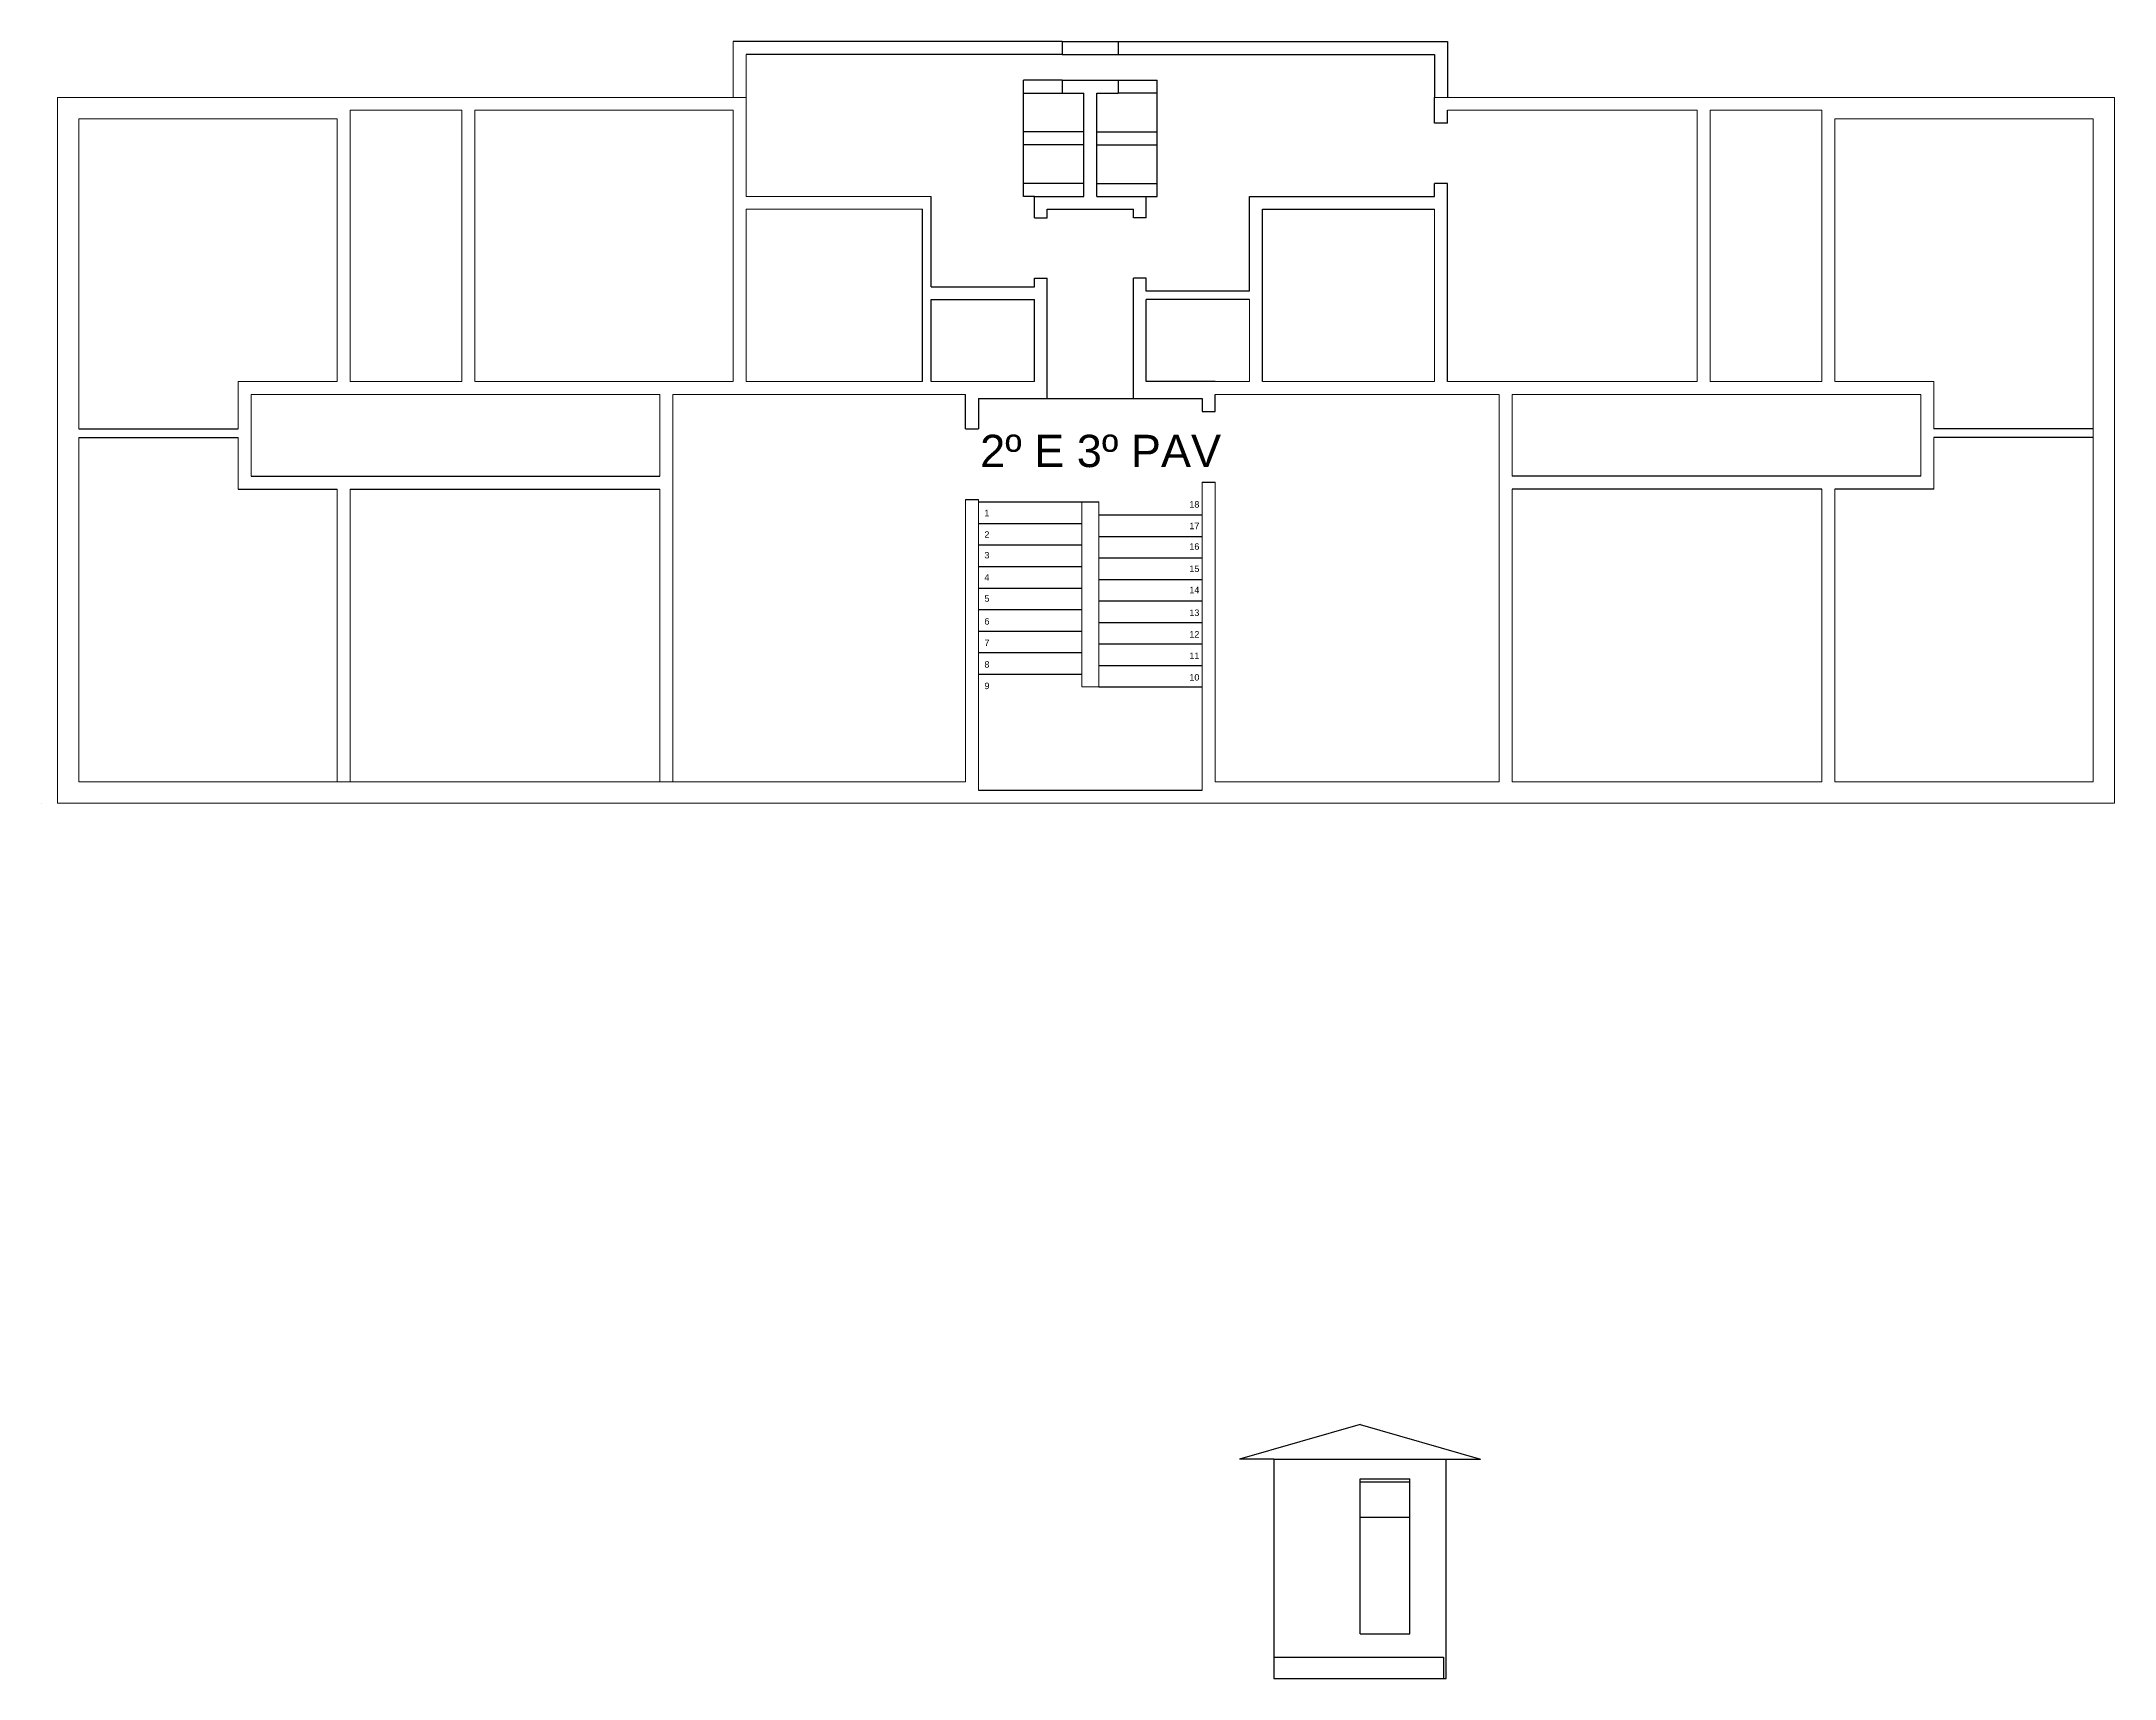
# Model space of a CAD drawing. Extents: x 0 to 11638, y -6007 to 0.
# Drawn here: x 10070.64 to 10094.72, y -3508.26 to -3489.24 of the extents above; entities that cross this region are included whole.
import ezdxf

# ---------------------------------------------------------------- set-up
doc = ezdxf.new("R2010")
doc.units = 0
doc.layers.get('0').update_dxf_attribs({"linetype": 'CONTINUOUS'})
for name, color, linetype, lineweight in [('ARQ - Alvenaria Alta', 251, 'CONTINUOUS', 13), ('ARQ - Alvenaria Média-Baixa', 252, 'CONTINUOUS', 20), ('ARQ - Escadas', 1, 'CONTINUOUS', 9), ('ARQ - Textos', 4, 'CONTINUOUS', 5)]:
    doc.layers.add(name, color=color, linetype=linetype, lineweight=lineweight)
doc.styles.get("Standard").update_dxf_attribs({"font": 'arial.ttf', "height": 0.15})

msp = doc.modelspace()

# ---------------------------------------------------------------- texts
at = {"layer": 'ARQ - Escadas', "char_height": 0.075, "attachment_point": 5}
for s, insert in [('1', (10081.623, -3494.72)), ('18', (10084.033, -3494.62)), ('2', (10081.623, -3494.97)), ('17', (10084.033, -3494.87)), ('3', (10081.623, -3495.21)), ('16', (10084.033, -3495.11)), ('4', (10081.623, -3495.468)), ('15', (10084.033, -3495.368)), ('5', (10081.623, -3495.714)), ('14', (10084.033, -3495.614)), ('12', (10084.033, -3496.129)), ('7', (10081.623, -3496.229)), ('11', (10084.033, -3496.379)), ('8', (10081.623, -3496.479)), ('10', (10084.033, -3496.629)), ('9', (10081.623, -3496.729))]:
    msp.add_mtext(s, dxfattribs=dict(at, insert=insert))
at = {"layer": 'ARQ - Escadas', "char_height": 0.075, "width": 0.04973, "attachment_point": 5}
for s, insert in [('13', (10084.033, -3495.879)), ('6', (10081.623, -3495.979))]:
    msp.add_mtext(s, dxfattribs=dict(at, insert=insert))
at = {"layer": 'ARQ - Textos', "linetype": 'Continuous', "insert": (10081.544, -3493.811), "char_height": 0.375, "attachment_point": 1}
msp.add_mtext_dynamic_manual_height_columns('2º E 3º PAV', width=20.35412, gutter_width=5.023, heights=[0], dxfattribs=at)

# ---------------------------------------------------------------- linework, layer by layer
at = {"lineweight": -2}
msp.add_line((10070.639, -3498.091), (10070.639, -3498.091), dxfattribs=at)
at = {"layer": 'ARQ - Alvenaria Alta', "lineweight": -2}
for p, q in [((10082.499, -3489.241), (10083.149, -3489.241)), ((10082.499, -3489.241), (10082.499, -3489.391)), ((10082.499, -3489.391), (10083.149, -3489.391)), ((10083.149, -3489.241), (10083.149, -3489.391)), ((10082.499, -3489.691), (10082.499, -3489.841)), ((10082.499, -3489.691), (10083.149, -3489.691)), ((10082.499, -3489.841), (10082.749, -3489.841)), ((10082.749, -3491.041), (10082.749, -3489.841)), ((10082.899, -3491.041), (10082.899, -3489.841)), ((10082.899, -3489.841), (10083.149, -3489.841)), ((10083.149, -3489.691), (10083.149, -3489.841)), ((10086.824, -3490.191), (10086.824, -3489.891)), ((10086.974, -3490.191), (10086.974, -3490.041)), ((10086.974, -3490.191), (10086.824, -3490.191)), ((10080.974, -3492.091), (10080.974, -3491.041)), ((10082.174, -3491.041), (10082.324, -3491.041)), ((10082.174, -3491.291), (10082.174, -3491.041)), ((10082.324, -3491.041), (10082.749, -3491.041)), ((10082.899, -3491.041), (10083.474, -3491.041)), ((10083.474, -3491.291), (10083.474, -3491.041)), ((10084.674, -3492.141), (10084.674, -3491.041)), ((10084.674, -3491.041), (10086.824, -3491.041)), ((10086.824, -3491.041), (10086.824, -3490.891)), ((10086.974, -3490.891), (10086.824, -3490.891)), ((10086.974, -3493.191), (10086.974, -3490.891)), ((10080.874, -3493.191), (10080.874, -3491.191)), ((10082.174, -3491.291), (10082.324, -3491.291)), ((10082.324, -3491.191), (10083.324, -3491.191)), ((10082.324, -3491.291), (10082.324, -3491.191)), ((10083.324, -3491.291), (10083.324, -3491.191)), ((10083.474, -3491.291), (10083.324, -3491.291)), ((10084.824, -3493.191), (10084.824, -3491.191)), ((10084.824, -3491.191), (10086.824, -3491.191)), ((10082.174, -3491.991), (10082.324, -3491.991)), ((10082.174, -3492.091), (10082.174, -3491.991)), ((10082.324, -3493.391), (10082.324, -3491.991)), ((10083.474, -3491.991), (10083.324, -3491.991)), ((10083.324, -3493.391), (10083.324, -3491.991)), ((10083.474, -3492.141), (10083.474, -3491.991)), ((10080.974, -3492.091), (10082.174, -3492.091)), ((10080.974, -3492.241), (10082.174, -3492.241)), ((10080.974, -3493.191), (10080.974, -3492.241)), ((10082.174, -3493.191), (10082.174, -3492.241)), ((10084.674, -3492.141), (10083.474, -3492.141)), ((10084.674, -3492.241), (10083.474, -3492.241)), ((10083.474, -3493.191), (10083.474, -3492.241)), ((10084.274, -3493.191), (10083.474, -3493.191)), ((10081.374, -3493.741), (10081.374, -3493.341)), ((10081.524, -3493.391), (10081.524, -3493.741)), ((10081.524, -3493.391), (10082.324, -3493.391)), ((10082.324, -3493.391), (10083.324, -3493.391)), ((10083.324, -3493.391), (10084.124, -3493.391)), ((10084.124, -3493.391), (10084.124, -3493.541)), ((10084.274, -3493.541), (10084.274, -3493.341)), ((10071.074, -3493.741), (10072.924, -3493.741)), ((10081.374, -3493.741), (10081.524, -3493.741)), ((10084.124, -3493.541), (10084.274, -3493.541)), ((10094.474, -3493.741), (10092.624, -3493.741)), ((10071.074, -3493.841), (10072.924, -3493.841)), ((10094.474, -3493.841), (10092.624, -3493.841)), ((10072.924, -3494.441), (10074.074, -3494.441)), ((10073.074, -3494.291), (10077.824, -3494.291)), ((10074.224, -3494.441), (10077.824, -3494.441)), ((10084.124, -3494.361), (10084.274, -3494.361)), ((10092.474, -3494.291), (10087.724, -3494.291)), ((10091.324, -3494.441), (10087.724, -3494.441)), ((10092.624, -3494.441), (10091.474, -3494.441)), ((10081.374, -3494.561), (10081.524, -3494.561)), ((10081.524, -3497.941), (10084.124, -3497.941)), ((10085.958, -3505.311), (10084.558, -3505.711)), ((10085.958, -3505.311), (10087.358, -3505.711)), ((10084.958, -3505.711), (10084.558, -3505.711)), ((10084.958, -3505.711), (10084.958, -3508.261)), ((10084.958, -3505.711), (10086.958, -3505.711)), ((10086.958, -3508.261), (10086.958, -3505.711)), ((10086.958, -3505.711), (10087.358, -3505.711)), ((10085.958, -3507.741), (10085.958, -3505.941)), ((10085.958, -3505.941), (10086.538, -3505.941)), ((10086.538, -3505.981), (10085.958, -3505.981)), ((10086.538, -3507.741), (10086.538, -3505.941)), ((10086.538, -3506.391), (10085.958, -3506.391)), ((10085.958, -3507.741), (10086.538, -3507.741)), ((10084.958, -3508.011), (10086.928, -3508.011)), ((10086.928, -3508.011), (10086.928, -3508.261)), ((10084.958, -3508.261), (10086.958, -3508.261))]:
    msp.add_line(p, q, dxfattribs=at)
at = {"layer": 'ARQ - Alvenaria Alta', "ltscale": 0.01, "transparency": 33554684}
for p, q in [((10078.824, -3489.891), (10070.824, -3489.891)), ((10070.824, -3498.091), (10070.824, -3489.891)), ((10078.824, -3491.041), (10078.824, -3489.891)), ((10094.724, -3489.891), (10086.824, -3489.891)), ((10094.724, -3489.891), (10094.724, -3498.091)), ((10074.074, -3490.141), (10071.074, -3490.141)), ((10071.074, -3493.741), (10071.074, -3490.141)), ((10074.074, -3493.191), (10074.074, -3490.141)), ((10075.524, -3490.041), (10074.224, -3490.041)), ((10074.224, -3493.191), (10074.224, -3490.041)), ((10075.524, -3493.191), (10075.524, -3490.041)), ((10078.674, -3490.041), (10075.674, -3490.041)), ((10075.674, -3493.191), (10075.674, -3490.041)), ((10078.674, -3493.191), (10078.674, -3490.041)), ((10089.874, -3490.041), (10086.974, -3490.041)), ((10089.874, -3493.191), (10089.874, -3490.041)), ((10091.324, -3490.041), (10090.024, -3490.041)), ((10090.024, -3493.191), (10090.024, -3490.041)), ((10091.324, -3493.191), (10091.324, -3490.041)), ((10094.474, -3490.141), (10091.474, -3490.141)), ((10091.474, -3493.191), (10091.474, -3490.141)), ((10094.474, -3490.141), (10094.474, -3497.841)), ((10080.974, -3491.041), (10078.824, -3491.041)), ((10078.824, -3493.191), (10078.824, -3491.191)), ((10080.874, -3491.191), (10078.824, -3491.191)), ((10086.824, -3493.191), (10086.824, -3491.191)), ((10084.674, -3493.191), (10084.674, -3492.241)), ((10074.074, -3493.191), (10072.924, -3493.191)), ((10075.524, -3493.191), (10074.224, -3493.191)), ((10078.674, -3493.191), (10075.674, -3493.191)), ((10080.874, -3493.191), (10078.824, -3493.191)), ((10082.174, -3493.191), (10080.974, -3493.191)), ((10084.274, -3493.191), (10084.674, -3493.191)), ((10084.824, -3493.191), (10086.824, -3493.191)), ((10086.974, -3493.191), (10089.874, -3493.191)), ((10090.024, -3493.191), (10091.324, -3493.191)), ((10091.474, -3493.191), (10092.624, -3493.191)), ((10077.824, -3493.341), (10073.074, -3493.341)), ((10081.374, -3493.341), (10077.974, -3493.341)), ((10084.274, -3493.341), (10087.574, -3493.341)), ((10087.724, -3493.341), (10092.474, -3493.341)), ((10071.074, -3497.841), (10071.074, -3493.841)), ((10081.374, -3497.841), (10071.074, -3497.841)), ((10087.574, -3497.841), (10084.274, -3497.841)), ((10091.324, -3497.841), (10087.724, -3497.841)), ((10094.474, -3497.841), (10091.474, -3497.841)), ((10094.724, -3498.091), (10070.824, -3498.091))]:
    msp.add_line(p, q, dxfattribs=at)
at = {"layer": 'ARQ - Alvenaria Alta'}
for p, q in [((10072.924, -3493.741), (10072.924, -3493.191)), ((10092.624, -3493.741), (10092.624, -3493.191)), ((10073.074, -3494.291), (10073.074, -3493.341)), ((10077.824, -3494.291), (10077.824, -3493.341)), ((10077.974, -3497.841), (10077.974, -3493.341)), ((10087.574, -3497.841), (10087.574, -3493.341)), ((10087.724, -3494.291), (10087.724, -3493.341)), ((10092.474, -3494.291), (10092.474, -3493.341)), ((10072.924, -3494.441), (10072.924, -3493.841)), ((10092.624, -3494.441), (10092.624, -3493.841)), ((10074.074, -3497.841), (10074.074, -3494.441)), ((10074.224, -3497.841), (10074.224, -3494.441)), ((10077.824, -3497.841), (10077.824, -3494.441)), ((10084.124, -3497.941), (10084.124, -3494.361)), ((10084.274, -3497.841), (10084.274, -3494.361)), ((10087.724, -3497.841), (10087.724, -3494.441)), ((10091.324, -3497.841), (10091.324, -3494.441)), ((10091.474, -3497.841), (10091.474, -3494.441)), ((10081.374, -3497.841), (10081.374, -3494.561)), ((10081.524, -3497.941), (10081.524, -3494.561))]:
    msp.add_line(p, q, dxfattribs=at)
at = {"layer": 'ARQ - Alvenaria Média-Baixa', "ltscale": 0.01, "transparency": 33554684}
for p, q in [((10078.674, -3489.891), (10078.674, -3489.241)), ((10078.824, -3489.891), (10078.824, -3489.391))]:
    msp.add_line(p, q, dxfattribs=at)
at = {"layer": 'ARQ - Alvenaria Média-Baixa', "lineweight": -2}
for p, q in [((10082.499, -3489.241), (10078.674, -3489.241)), ((10082.499, -3489.391), (10078.824, -3489.391)), ((10083.149, -3489.241), (10086.974, -3489.241)), ((10083.149, -3489.391), (10086.824, -3489.391)), ((10086.824, -3489.391), (10086.824, -3489.891)), ((10086.974, -3489.241), (10086.974, -3489.891)), ((10082.049, -3491.041), (10082.049, -3489.691)), ((10082.499, -3489.691), (10082.049, -3489.691)), ((10082.049, -3489.841), (10082.499, -3489.841)), ((10083.149, -3489.691), (10083.599, -3489.691)), ((10083.599, -3489.841), (10083.149, -3489.841)), ((10083.599, -3491.041), (10083.599, -3489.691)), ((10082.749, -3490.291), (10082.049, -3490.291)), ((10082.899, -3490.291), (10083.599, -3490.291)), ((10082.749, -3490.441), (10082.049, -3490.441)), ((10082.899, -3490.441), (10083.599, -3490.441)), ((10082.749, -3490.891), (10082.049, -3490.891)), ((10082.174, -3491.041), (10082.049, -3491.041)), ((10082.899, -3490.891), (10083.599, -3490.891)), ((10083.474, -3491.041), (10083.599, -3491.041)), ((10082.724, -3494.591), (10082.924, -3494.591))]:
    msp.add_line(p, q, dxfattribs=at)
at = {"layer": 'ARQ - Alvenaria Média-Baixa'}
for p, q in [((10082.724, -3496.741), (10082.724, -3494.591)), ((10082.924, -3496.741), (10082.924, -3494.591)), ((10082.924, -3496.741), (10082.724, -3496.741))]:
    msp.add_line(p, q, dxfattribs=at)
at = {"layer": 'ARQ - Escadas', "lineweight": -2}
for p, q in [((10081.524, -3494.591), (10082.724, -3494.591)), ((10081.524, -3494.841), (10082.724, -3494.841)), ((10082.924, -3494.741), (10084.124, -3494.741)), ((10081.524, -3495.091), (10082.724, -3495.091)), ((10082.924, -3494.991), (10084.124, -3494.991)), ((10081.524, -3495.341), (10082.724, -3495.341)), ((10082.924, -3495.241), (10084.124, -3495.241)), ((10081.524, -3495.591), (10082.724, -3495.591)), ((10082.924, -3495.491), (10084.124, -3495.491)), ((10081.524, -3495.841), (10082.724, -3495.841)), ((10082.924, -3495.741), (10084.124, -3495.741)), ((10081.524, -3496.091), (10082.724, -3496.091)), ((10082.924, -3495.991), (10084.124, -3495.991)), ((10081.524, -3496.341), (10082.724, -3496.341)), ((10082.924, -3496.241), (10084.124, -3496.241)), ((10081.524, -3496.591), (10082.724, -3496.591)), ((10082.924, -3496.491), (10084.124, -3496.491)), ((10082.924, -3496.741), (10084.124, -3496.741))]:
    msp.add_line(p, q, dxfattribs=at)

msp.set_redraw_order([(e.dxf.handle, doc.entitydb.next_handle()) for e in msp.query("TEXT MTEXT ATTDEF DIMENSION ARC_DIMENSION")])  # texts and dimensions are drawn at this point

doc.saveas('drawing.dxf')
